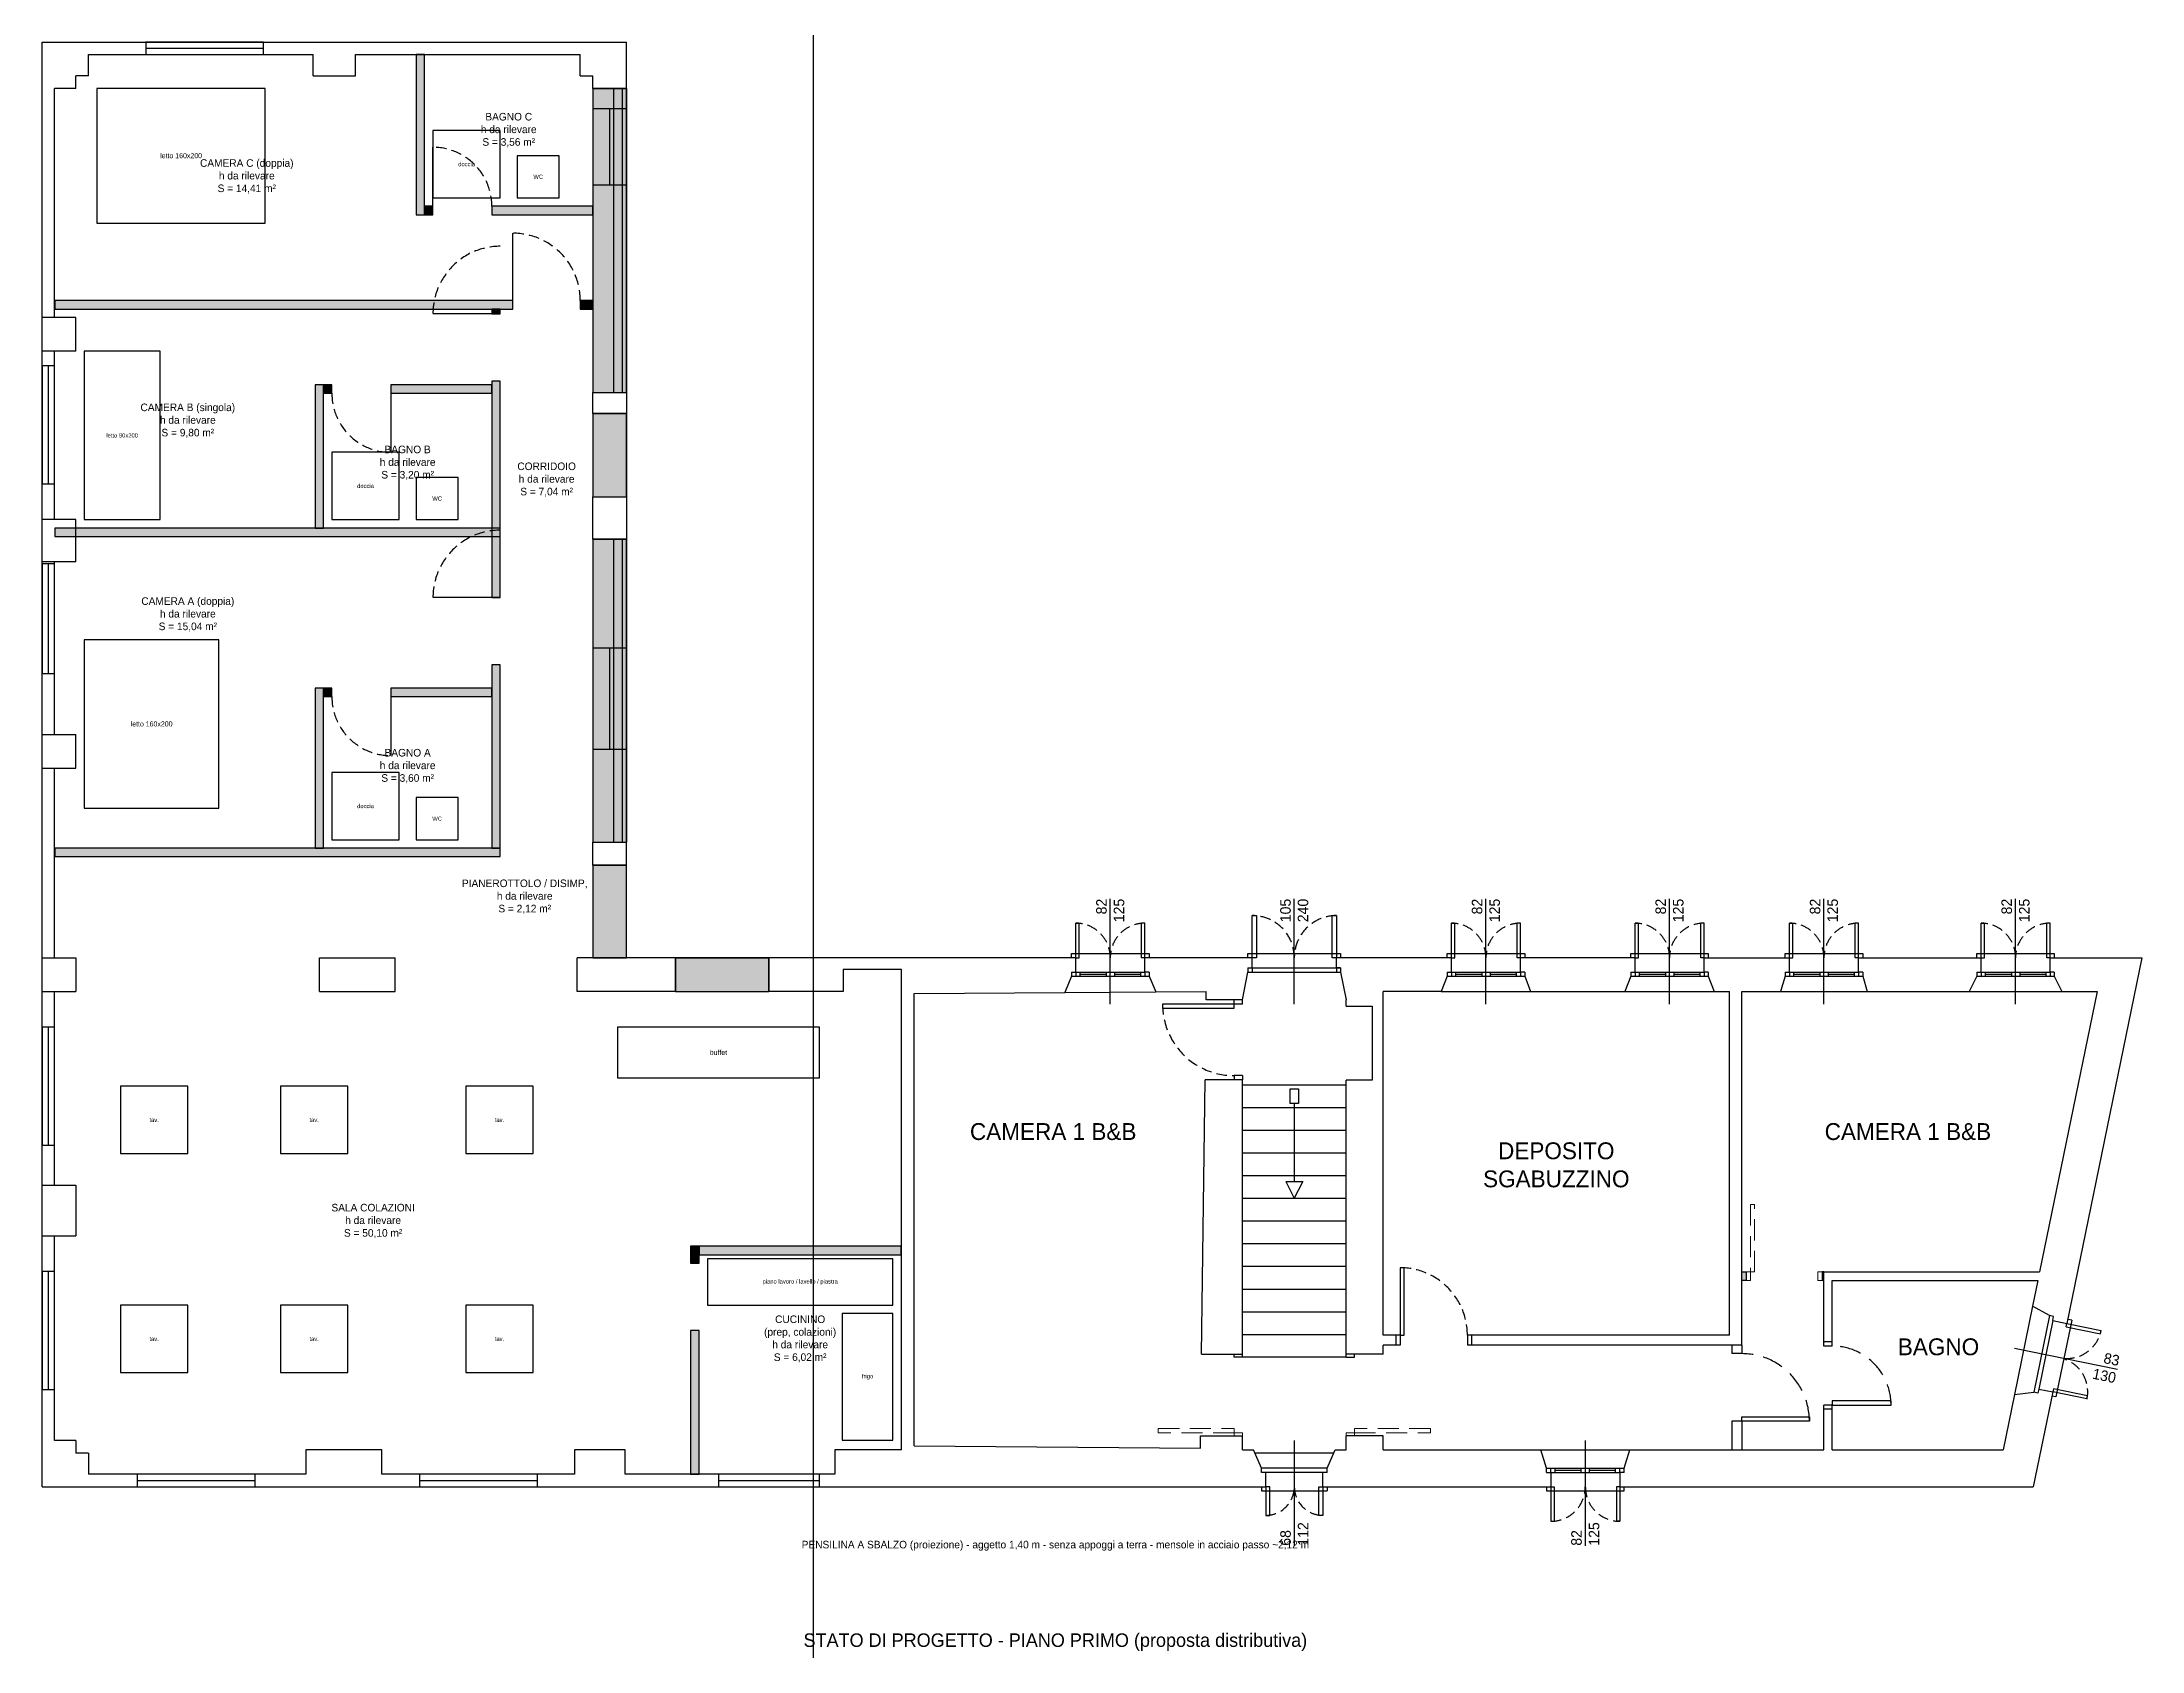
# Model space of a CAD drawing. Header units: millimetres. Extents: x 2698 to 9190, y -7457 to 3239.
# Drawn here: x 6697 to 9190, y -5021 to -3111 of the extents above; entities that cross this region are included whole.
import ezdxf

# ---------------------------------------------------------------- set-up
doc = ezdxf.new("R2010")
doc.units = ezdxf.units.MM
doc.header["$LTSCALE"] = 100
doc.linetypes.add('HIDDEN', pattern=[0.375, 0.25, -0.125])
doc.linetypes.add('TRATTEGGIATA2', pattern=[0.375, 0.25, -0.125])
doc.layers.add('_SUP', color=190, linetype='Continuous', plot=False)
doc.layers.add('DEM linee', color=7, linetype='TRATTEGGIATA2', lineweight=25)
doc.layers.add('DEM linee_2', color=7, linetype='TRATTEGGIATA2', lineweight=9, true_color=0xf0b400)
doc.layers.add('NC_SEZ', color=1, linetype='Continuous', lineweight=30, true_color=0xff0000)
for name, color, linetype in [('DEM riempi', 51, 'Continuous'), ('INF', 6, 'Continuous'), ('Interni F', 3, 'Continuous'), ('NC linee_10', 12, 'Continuous'), ('PR_ARREDO', 8, 'Continuous'), ('PR_COSTRUZIONI', 1, 'Continuous'), ('PR_NOTE', 6, 'Continuous'), ('PR_PENSILINA', 30, 'Continuous'), ('PR_PORTE', 1, 'Continuous'), ('PR_TESTI', 5, 'Continuous'), ('PROS', 9, 'Continuous'), ('Quote', 3, 'Continuous'), ('SEZ', 4, 'Continuous'), ('Testi', 3, 'Continuous')]:
    doc.layers.add(name, color=color, linetype=linetype)
doc.styles.add('CENTURY', font='GOTHIC.TTF')

msp = doc.modelspace()

# ---------------------------------------------------------------- texts
at = {"layer": 'PR_ARREDO', "attachment_point": 5, "style": 'CENTURY'}
for s, insert, char_height in [('letto 160x200', (6862, -3246), 6), ('doccia', (7201, -3256), 5), ('WC', (7286, -3271), 5), ('letto 90x200', (6792, -3578), 5), ('doccia', (7081, -3638), 5), ('WC', (7166, -3653), 5), ('letto 160x200', (6827, -3920.5), 6), ('doccia', (7081, -4018), 5), ('WC', (7166, -4033), 5), ('buffet', (7500, -4310.5), 6), ('tav.', (6830, -4390.5), 5), ('tav.', (7020, -4390.5), 5), ('tav.', (7240, -4390.5), 5), ('piano lavoro / lavello / piastra', (7597, -4583), 5), ('tav.', (6830, -4650.5), 5), ('tav.', (7020, -4650.5), 5), ('tav.', (7240, -4650.5), 5), ('frigo', (7677, -4695.5), 5)]:
    msp.add_mtext(s, dxfattribs=dict(at, insert=insert, char_height=char_height))
at = {"layer": 'PR_NOTE', "insert": (7900, -5010.5), "char_height": 16, "attachment_point": 5, "style": 'CENTURY'}
msp.add_mtext('STATO DI PROGETTO - PIANO PRIMO (proposta distributiva)', dxfattribs=at)
at = {"layer": 'PR_PENSILINA', "insert": (7900, -4896), "char_height": 9, "attachment_point": 5, "style": 'CENTURY'}
msp.add_mtext('PENSILINA A SBALZO (proiezione) - aggetto 1,40 m - senza appoggi a terra - mensole in acciaio passo ~2,12 m', dxfattribs=at)
at = {"layer": 'PR_TESTI', "char_height": 9, "attachment_point": 5, "style": 'CENTURY'}
for s, insert in [('BAGNO C\\Ph da rilevare\\PS = 3,56 m²', (7251, -3215.5)), ('CAMERA C (doppia)\\Ph da rilevare\\PS = 14,41 m²', (6940, -3270.5)), ('CAMERA B (singola)\\Ph da rilevare\\PS = 9,80 m²', (6870, -3560.5)), ('BAGNO B\\Ph da rilevare\\PS = 3,20 m²', (7131, -3610.5)), ('CORRIDOIO\\Ph da rilevare\\PS = 7,04 m²', (7296, -3630.5)), ('CAMERA A (doppia)\\Ph da rilevare\\PS = 15,04 m²', (6870, -3790.5)), ('BAGNO A\\Ph da rilevare\\PS = 3,60 m²', (7131, -3970.5)), ('PIANEROTTOLO / DISIMP,\\Ph da rilevare\\PS = 2,12 m²', (7270, -4125.5)), ('SALA COLAZIONI\\Ph da rilevare\\PS = 50,10 m²', (7090, -4510.5)), ('CUCININO\\P(prep, colazioni)\\Ph da rilevare\\PS = 6,02 m²', (7597, -4650.5))]:
    msp.add_mtext(s, dxfattribs=dict(at, insert=insert))
at = {"layer": 'Quote', "char_height": 12.5, "style": 'CENTURY'}
for s, insert, attachment_point, rotation in [('82\\P\\pxqr;125', (7965.2, -4128), 6, 90), ('105\\P\\pxqr;240', (8183.7, -4128), 6, 90), ('82\\P\\pxqr;125', (8411.2, -4128), 6, 90), ('82\\P\\pxqr;125', (8629.2, -4128), 6, 90), ('82\\P\\pxqr;125', (8812.5, -4128), 6, 90), ('82\\P\\pxqr;125', (9040, -4128), 6, 90), ('\\pxqr;83\\P130', (9161.1, -4686.9), 6, 348.3843), ('68\\P112', (8183.7, -4896), 4, 90), ('82\\P125', (8529.2, -4896), 4, 90)]:
    msp.add_mtext(s, dxfattribs=dict(at, insert=insert, attachment_point=attachment_point, rotation=rotation))
at = {"layer": 'Testi', "char_height": 12.5, "attachment_point": 5, "style": 'CENTURY'}
for s, insert in [('{\\H1.6x;CAMERA 1 B&B}', (7897.4, -4404.5)), ('{\\H1.6x;CAMERA 1 B&B}', (8912.2, -4404.5)), ('{\\H1.6x;DEPOSITO\\PSGABUZZINO}', (8494.7, -4444)), ('{\\H1.6x;BAGNO }', (8948.5, -4660))]:
    msp.add_mtext(s, dxfattribs=dict(at, insert=insert))

# ---------------------------------------------------------------- hatches: boundary and pattern name
at = {"layer": 'DEM riempi'}
h = msp.add_hatch(color=256, dxfattribs=at)
h.dxf.hatch_style = 1
h.paths.add_polyline_path([(8720.2, -4571), (8715.2, -4571), (8715.2, -4581), (8720.2, -4581)])
h.paths.add_polyline_path([(8812.2, -4571), (8810.2, -4571), (8810.2, -4581), (8812.2, -4581)])
at = {"layer": 'PR_COSTRUZIONI'}
for points in [[(7141, -3316), (7151, -3316), (7151, -3126), (7141, -3126)], [(7351, -3527), (7391, -3527), (7391, -3166), (7351, -3166)], [(7151, -3316), (7161, -3316), (7161, -3306), (7151, -3306)], [(7231, -3316), (7351, -3316), (7351, -3306), (7231, -3306)], [(6712, -3428), (7256, -3428), (7256, -3418), (6712, -3418)], [(7231, -3433.5), (7241, -3433.5), (7241, -3428), (7231, -3428)], [(7336, -3428), (7351, -3428), (7351, -3418), (7336, -3418)], [(7231, -3770.5), (7241, -3770.5), (7241, -3513.5), (7231, -3513.5)], [(7021, -3688), (7031, -3688), (7031, -3518), (7021, -3518)], [(7031, -3528), (7041, -3528), (7041, -3518), (7031, -3518)], [(7111, -3528), (7231, -3528), (7231, -3518), (7111, -3518)], [(7351, -3651), (7391, -3651), (7391, -3552), (7351, -3552)], [(6712, -3698), (7241, -3698), (7241, -3688), (6712, -3688)], [(7351, -4061), (7391, -4061), (7391, -3701), (7351, -3701)], [(7231, -4068), (7241, -4068), (7241, -3850.5), (7231, -3850.5)], [(7021, -4068), (7031, -4068), (7031, -3878), (7021, -3878)], [(7031, -3888), (7041, -3888), (7041, -3878), (7031, -3878)], [(7111, -3888), (7231, -3888), (7231, -3878), (7111, -3878)], [(6712, -4078), (7241, -4078), (7241, -4068), (6712, -4068)], [(7351, -4198), (7391, -4198), (7391, -4088), (7351, -4088)], [(7449, -4238), (7560, -4238), (7560, -4198), (7449, -4198)], [(7467, -4560.5), (7477, -4560.5), (7477, -4540.5), (7467, -4540.5)], [(7477, -4550.5), (7717, -4550.5), (7717, -4540.5), (7477, -4540.5)], [(7467, -4811), (7477, -4811), (7477, -4640.5), (7467, -4640.5)]]:
    msp.add_hatch(color=1, dxfattribs=at).paths.add_polyline_path(points)

# ---------------------------------------------------------------- linework, layer by layer
at = {"layer": '_SUP'}
msp.add_xline((7612.7, -2310.7), (0, 1), dxfattribs=at)
at = {"layer": 'DEM linee'}
for p, q in [((8715.2, -4571), (8720.2, -4571)), ((8720.2, -4581), (8715.2, -4581)), ((8720.2, -4571), (8720.2, -4581)), ((8810.2, -4571), (8810.2, -4581)), ((8812.2, -4571), (8810.2, -4571)), ((8812.2, -4581), (8810.2, -4581))]:
    msp.add_line(p, q, dxfattribs=at)
at = {"layer": 'DEM linee_2'}
for p, q in [((8720.2, -4571), (8725.2, -4571)), ((8725.2, -4581), (8720.2, -4581)), ((8725.2, -4571), (8725.2, -4581)), ((8805.2, -4571), (8805.2, -4581)), ((8805.2, -4571), (8810.2, -4571)), ((8810.2, -4581), (8805.2, -4581)), ((8122.2, -4762), (8112.2, -4762)), ((8112.2, -4762), (8112.2, -4765.5)), ((8122.2, -4762), (8122.2, -4765.5)), ((8245.2, -4762), (8245.2, -4765.5)), ((8245.2, -4762), (8255.2, -4762)), ((8255.2, -4762), (8255.2, -4765.5))]:
    msp.add_line(p, q, dxfattribs=at)
for points in [[(8725.2, -4571), (8730.2, -4571), (8730.2, -4491), (8725.2, -4491)], [(8112.2, -4762), (8022.2, -4762), (8022.2, -4757), (8112.2, -4757)], [(8255.2, -4762), (8345.2, -4762), (8345.2, -4757), (8255.2, -4757)]]:
    msp.add_lwpolyline(points, close=True, dxfattribs=at)
at = {"layer": 'INF'}
for p, q in [((7390.9, -3166), (7390.9, -3527)), ((7390.9, -3552), (7390.9, -3651)), ((7390.9, -3701), (7390.9, -4061)), ((7390.9, -4198), (7390.9, -4088)), ((7965.2, -4253), (7965.2, -4128)), ((8183.7, -4253), (8183.7, -4128)), ((8411.2, -4253), (8411.2, -4128)), ((8629.2, -4253), (8629.2, -4128)), ((8812.5, -4253), (8812.5, -4128)), ((9040, -4253), (9040, -4128)), ((7449.2, -4198), (7560.2, -4198)), ((7919.2, -4198), (7919.2, -4193)), ((7919.2, -4193), (8011.2, -4193)), ((8011.2, -4193), (8011.2, -4198)), ((8128.7, -4198), (8128.7, -4193)), ((8128.7, -4193), (8238.7, -4193)), ((8133.7, -4210), (8233.7, -4210)), ((8133.7, -4210), (8133.7, -4215)), ((8233.7, -4210), (8233.7, -4215)), ((8238.7, -4193), (8238.7, -4198)), ((8365.2, -4198), (8365.2, -4193)), ((8365.2, -4193), (8457.2, -4193)), ((8457.2, -4193), (8457.2, -4198)), ((8583.2, -4198), (8583.2, -4193)), ((8583.2, -4193), (8675.2, -4193)), ((8675.2, -4193), (8675.2, -4198)), ((8766.5, -4198), (8766.5, -4193)), ((8766.5, -4193), (8858.5, -4193)), ((8858.5, -4193), (8858.5, -4198)), ((8994, -4198), (8994, -4193)), ((8994, -4193), (9086, -4193)), ((9086, -4193), (9086, -4198)), ((7911.2, -4239.2), (8019.2, -4238.4)), ((7919.2, -4220), (8011.2, -4220)), ((7924.2, -4215), (7924.2, -4220)), ((7924.2, -4215), (8006.2, -4215)), ((7929.2, -4215), (7929.2, -4220)), ((7960.2, -4215), (7960.2, -4220)), ((7970.2, -4215), (7970.2, -4220)), ((8001.2, -4215), (8001.2, -4220)), ((8006.2, -4215), (8006.2, -4220)), ((8128.7, -4215), (8238.7, -4215)), ((8358.2, -4238), (8464.2, -4238)), ((8365.2, -4220), (8457.2, -4220)), ((8370.2, -4215), (8370.2, -4220)), ((8370.2, -4215), (8452.2, -4215)), ((8375.2, -4215), (8375.2, -4220)), ((8406.2, -4215), (8406.2, -4220)), ((8416.2, -4215), (8416.2, -4220)), ((8447.2, -4215), (8447.2, -4220)), ((8452.2, -4215), (8452.2, -4220)), ((8576.2, -4238), (8682.2, -4238)), ((8583.2, -4220), (8675.2, -4220)), ((8588.2, -4215), (8588.2, -4220)), ((8588.2, -4215), (8670.2, -4215)), ((8593.2, -4215), (8593.2, -4220)), ((8624.2, -4215), (8624.2, -4220)), ((8634.2, -4215), (8634.2, -4220)), ((8665.2, -4215), (8665.2, -4220)), ((8670.2, -4215), (8670.2, -4220)), ((8761, -4238), (8864, -4238)), ((8766.5, -4220), (8858.5, -4220)), ((8771.5, -4215), (8771.5, -4220)), ((8771.5, -4215), (8853.5, -4215)), ((8776.5, -4215), (8776.5, -4220)), ((8807.5, -4215), (8807.5, -4220)), ((8817.5, -4215), (8817.5, -4220)), ((8848.5, -4215), (8848.5, -4220)), ((8853.5, -4215), (8853.5, -4220)), ((8985, -4238), (9095, -4238)), ((8994, -4220), (9086, -4220)), ((8999, -4215), (8999, -4220)), ((8999, -4215), (9081, -4215)), ((9004, -4215), (9004, -4220)), ((9035, -4215), (9035, -4220)), ((9045, -4215), (9045, -4220)), ((9076, -4215), (9076, -4220)), ((9081, -4215), (9081, -4220)), ((8112.2, -4253), (8112.2, -4248)), ((8122.2, -4253), (8112.2, -4253)), ((8122.2, -4253), (8122.2, -4248)), ((8122.2, -4338), (8112.2, -4338)), ((8112.2, -4338), (8112.2, -4343)), ((8122.2, -4338), (8122.2, -4343)), ((8122.2, -4349), (8245.2, -4349)), ((8122.2, -4375.9), (8245.2, -4375.9)), ((8183.7, -4371.2), (8183.7, -4463.6)), ((8122.2, -4402.8), (8245.2, -4402.8)), ((8122.2, -4429.8), (8245.2, -4429.8)), ((8122.2, -4456.7), (8245.2, -4456.7)), ((8122.2, -4483.6), (8245.2, -4483.6)), ((8173.7, -4463.6), (8193.7, -4463.6)), ((8173.7, -4463.6), (8183.7, -4483.6)), ((8193.7, -4463.6), (8183.7, -4483.6)), ((8122.2, -4510.5), (8245.2, -4510.5)), ((8122.2, -4537.4), (8245.2, -4537.4)), ((8122.2, -4564.3), (8245.2, -4564.3)), ((8122.2, -4591.3), (8245.2, -4591.3)), ((9060.2, -4611.6), (9038.6, -4716.4)), ((8122.2, -4618.2), (8245.2, -4618.2)), ((9080.3, -4622.9), (9061.6, -4713.9)), ((9084.2, -4628.8), (9067.5, -4710.1)), ((9106.8, -4628.3), (9088, -4719.4)), ((9106.8, -4628.3), (9101.9, -4627.3)), ((8122.2, -4645.1), (8245.2, -4645.1)), ((8309.2, -4646), (8304.2, -4646)), ((8309.2, -4658), (8304.2, -4658)), ((8309.2, -4646), (8309.2, -4658)), ((8389.2, -4646), (8389.2, -4658)), ((8394.2, -4646), (8389.2, -4646)), ((8394.2, -4658), (8389.2, -4658)), ((8812.2, -4659), (8812.2, -4654)), ((8822.2, -4659), (8812.2, -4659)), ((8822.2, -4659), (8822.2, -4654)), ((9161.1, -4686.9), (9038.6, -4661.8)), ((8112.2, -4672), (8112.2, -4668.5)), ((8122.2, -4672), (8112.2, -4672)), ((8122.2, -4672), (8122.2, -4668.5)), ((8245.2, -4672), (8122.2, -4672)), ((8245.2, -4672), (8245.2, -4668.5)), ((8245.2, -4672), (8255.2, -4672)), ((8255.2, -4672), (8255.2, -4668.5)), ((8822.2, -4729), (8812.2, -4729)), ((8812.2, -4734), (8812.2, -4729)), ((8822.2, -4734), (8822.2, -4729)), ((9088, -4719.4), (9083.1, -4718.4)), ((8230.4, -4786), (8136.9, -4786)), ((8183.7, -4771), (8183.7, -4896)), ((8476.2, -4782), (8582.2, -4782)), ((8529.2, -4771), (8529.2, -4896)), ((8222.7, -4804), (8144.7, -4804)), ((8217.7, -4809), (8149.7, -4809)), ((8483.2, -4804), (8575.2, -4804)), ((8488.2, -4809), (8488.2, -4804)), ((8488.2, -4809), (8570.2, -4809)), ((8493.2, -4809), (8493.2, -4804)), ((8524.2, -4809), (8524.2, -4804)), ((8534.2, -4809), (8534.2, -4804)), ((8565.2, -4809), (8565.2, -4804)), ((8570.2, -4809), (8570.2, -4804)), ((8144.7, -4826), (8144.7, -4831)), ((8144.7, -4831), (8222.7, -4831)), ((8222.7, -4826), (8222.7, -4831)), ((8483.2, -4826), (8483.2, -4831)), ((8483.2, -4831), (8575.2, -4831)), ((8575.2, -4831), (8575.2, -4826))]:
    msp.add_line(p, q, dxfattribs=at)
at = {"layer": 'INF', "color": 9}
for p, q in [((7929.2, -4217.5), (7960.2, -4217.5)), ((7970.2, -4217.5), (8001.2, -4217.5)), ((8375.2, -4217.5), (8406.2, -4217.5)), ((8416.2, -4217.5), (8447.2, -4217.5)), ((8593.2, -4217.5), (8624.2, -4217.5)), ((8634.2, -4217.5), (8665.2, -4217.5)), ((8776.5, -4217.5), (8807.5, -4217.5)), ((8817.5, -4217.5), (8848.5, -4217.5)), ((9004, -4217.5), (9035, -4217.5)), ((9045, -4217.5), (9076, -4217.5)), ((8493.2, -4806.5), (8524.2, -4806.5)), ((8534.2, -4806.5), (8565.2, -4806.5))]:
    msp.add_line(p, q, dxfattribs=at)
at = {"layer": 'INF'}
for points in [[(8112.2, -4253), (8027.2, -4253), (8027.2, -4258), (8112.2, -4258)], [(8178.7, -4353.7), (8188.7, -4353.7), (8188.7, -4371.2), (8178.7, -4371.2)], [(8309.2, -4646), (8314.2, -4646), (8314.2, -4566), (8309.2, -4566)]]:
    msp.add_lwpolyline(points, close=True, dxfattribs=at)
at = {"layer": 'Interni F'}
for p, q in [((7924.2, -4198), (7924.2, -4157)), ((7924.2, -4157), (7928.2, -4157)), ((7928.2, -4198), (7928.2, -4157)), ((8002.2, -4198), (8002.2, -4157)), ((8006.2, -4157), (8002.2, -4157)), ((8006.2, -4198), (8006.2, -4157)), ((8370.2, -4198), (8370.2, -4157)), ((8370.2, -4157), (8374.2, -4157)), ((8374.2, -4198), (8374.2, -4157)), ((8448.2, -4198), (8448.2, -4157)), ((8452.2, -4157), (8448.2, -4157)), ((8452.2, -4198), (8452.2, -4157)), ((8588.2, -4198), (8588.2, -4157)), ((8588.2, -4157), (8592.2, -4157)), ((8592.2, -4198), (8592.2, -4157)), ((8666.2, -4198), (8666.2, -4157)), ((8670.2, -4157), (8666.2, -4157)), ((8670.2, -4198), (8670.2, -4157)), ((8771.5, -4198), (8771.5, -4157)), ((8771.5, -4157), (8775.5, -4157)), ((8775.5, -4198), (8775.5, -4157)), ((8849.5, -4198), (8849.5, -4157)), ((8853.5, -4157), (8849.5, -4157)), ((8853.5, -4198), (8853.5, -4157)), ((8999, -4198), (8999, -4157)), ((8999, -4157), (9003, -4157)), ((9003, -4198), (9003, -4157)), ((9077, -4198), (9077, -4157)), ((9081, -4157), (9077, -4157)), ((9081, -4198), (9081, -4157)), ((7924.2, -4198), (7928.2, -4198)), ((8006.2, -4198), (8002.2, -4198)), ((8370.2, -4198), (8374.2, -4198)), ((8452.2, -4198), (8448.2, -4198)), ((8588.2, -4198), (8592.2, -4198)), ((8670.2, -4198), (8666.2, -4198)), ((8771.5, -4198), (8775.5, -4198)), ((8853.5, -4198), (8849.5, -4198)), ((8999, -4198), (9003, -4198)), ((9081, -4198), (9077, -4198)), ((9100.1, -4636.1), (9100.9, -4632.2)), ((9100.1, -4636.1), (9140.7, -4644.5)), ((9100.9, -4632.2), (9141.5, -4640.5)), ((9140.7, -4644.5), (9141.5, -4640.5)), ((9085, -4709.6), (9084.2, -4713.5)), ((9125.6, -4717.9), (9085, -4709.6)), ((9124.8, -4721.8), (9084.2, -4713.5)), ((9124.8, -4721.8), (9125.6, -4717.9)), ((8488.2, -4826), (8488.2, -4867)), ((8488.2, -4826), (8492.2, -4826)), ((8492.2, -4826), (8492.2, -4867)), ((8566.2, -4826), (8566.2, -4867)), ((8570.2, -4826), (8566.2, -4826)), ((8570.2, -4826), (8570.2, -4867)), ((8488.2, -4867), (8492.2, -4867)), ((8570.2, -4867), (8566.2, -4867))]:
    msp.add_line(p, q, dxfattribs=at)
for points in [[(8133.7, -4198), (8133.7, -4148), (8138.7, -4148), (8138.7, -4198)], [(8228.7, -4198), (8228.7, -4148), (8233.7, -4148), (8233.7, -4198)], [(8149.7, -4826), (8149.7, -4860), (8154.7, -4860), (8154.7, -4826)], [(8217.7, -4826), (8217.7, -4860), (8212.7, -4860), (8212.7, -4826)]]:
    msp.add_lwpolyline(points, close=True, dxfattribs=at)
at = {"layer": 'Interni F', "linetype": 'HIDDEN', "ltscale": 0.5}
for centre, radius, start, end in [((7924.2, -4198), 41, 0, 90), ((8006.2, -4198), 41, 90, 180), ((8133.7, -4198), 50, 0, 90), ((8233.7, -4198), 50, 90, 180), ((8370.2, -4198), 41, 0, 90), ((8452.2, -4198), 41, 90, 180), ((8588.2, -4198), 41, 0, 90), ((8670.2, -4198), 41, 90, 180), ((8771.5, -4198), 41, 0, 90), ((8853.5, -4198), 41, 90, 180), ((8999, -4198), 41, 0, 90), ((9081, -4198), 41, 90, 180), ((8112.2, -4253), 85, 180, 270), ((8309.2, -4646), 80, 0, 90), ((9100.9, -4632.2), 41.5, 265.3042, 348.3843), ((9084.2, -4713.5), 41.5, 348.3843, 71.4644), ((8149.7, -4826), 34, 270, 0), ((8217.7, -4826), 34, 180, 270), ((8488.2, -4826), 41, 270, 0), ((8570.2, -4826), 41, 180, 270)]:
    msp.add_arc(centre, radius, start, end, dxfattribs=at)
at = {"layer": 'NC linee_10'}
for points in [[(8822.2, -4729), (8892.2, -4729), (8892.2, -4724), (8822.2, -4724)], [(8715.2, -4748), (8715.2, -4743), (8795.2, -4743), (8795.2, -4748)]]:
    msp.add_lwpolyline(points, close=True, dxfattribs=at)
at = {"layer": 'NC linee_10', "linetype": 'HIDDEN'}
for centre, radius in [((8822.2, -4729), 70), ((8715.2, -4748), 80)]:
    msp.add_arc(centre, radius, 0, 90, dxfattribs=at)
at = {"layer": 'NC_SEZ'}
for p, q in [((8703.2, -4658), (8703.2, -4668)), ((8715.2, -4658), (8715.2, -4668)), ((8715.2, -4668), (8703.2, -4668)), ((8703.2, -4748), (8703.2, -4782)), ((8715.2, -4748), (8703.2, -4748)), ((8715.2, -4748), (8715.2, -4782))]:
    msp.add_line(p, q, dxfattribs=at)
at = {"layer": 'PR_ARREDO'}
for points in [[(6762, -3326), (6962, -3326), (6962, -3166), (6762, -3166)], [(7161, -3296), (7241, -3296), (7241, -3216), (7161, -3216)], [(7261, -3296), (7311, -3296), (7311, -3246), (7261, -3246)], [(6747, -3678), (6837, -3678), (6837, -3478), (6747, -3478)], [(7041, -3678), (7121, -3678), (7121, -3598), (7041, -3598)], [(7141, -3678), (7191, -3678), (7191, -3628), (7141, -3628)], [(6747, -4020.5), (6907, -4020.5), (6907, -3820.5), (6747, -3820.5)], [(7041, -4058), (7121, -4058), (7121, -3978), (7041, -3978)], [(7141, -4058), (7191, -4058), (7191, -4008), (7141, -4008)], [(7380, -4340.5), (7620, -4340.5), (7620, -4280.5), (7380, -4280.5)], [(6790, -4430.5), (6870, -4430.5), (6870, -4350.5), (6790, -4350.5)], [(6980, -4430.5), (7060, -4430.5), (7060, -4350.5), (6980, -4350.5)], [(7200, -4430.5), (7280, -4430.5), (7280, -4350.5), (7200, -4350.5)], [(7487, -4610.5), (7707, -4610.5), (7707, -4555.5), (7487, -4555.5)], [(6790, -4690.5), (6870, -4690.5), (6870, -4610.5), (6790, -4610.5)], [(6980, -4690.5), (7060, -4690.5), (7060, -4610.5), (6980, -4610.5)], [(7200, -4690.5), (7280, -4690.5), (7280, -4610.5), (7200, -4610.5)], [(7647, -4770.5), (7707, -4770.5), (7707, -4620.5), (7647, -4620.5)]]:
    msp.add_lwpolyline(points, close=True, dxfattribs=at)
at = {"layer": 'PR_COSTRUZIONI'}
for p, q in [((6820, -3118.5), (6960, -3118.5)), ((7371, -3280.5), (7371, -3190.5)), ((6704.4, -3635.5), (6704.4, -3495.5)), ((6704.4, -3860.5), (6704.4, -3730.5)), ((7371, -3950.5), (7371, -3830.5)), ((6704.4, -4420.5), (6704.4, -4280.5)), ((6704.4, -4710.5), (6704.4, -4570.5)), ((6810, -4818.5), (6950, -4818.5)), ((7145, -4818.5), (7285, -4818.5)), ((7500, -4818.5), (7620, -4818.5))]:
    msp.add_line(p, q, dxfattribs=at)
for points in [[(6820, -3126), (6960, -3126), (6960, -3111), (6820, -3111)], [(7141, -3316), (7151, -3316), (7151, -3126), (7141, -3126)], [(7351, -3527), (7391, -3527), (7391, -3166), (7351, -3166)], [(7351, -3280.5), (7391, -3280.5), (7391, -3190.5), (7351, -3190.5)], [(7151, -3316), (7161, -3316), (7161, -3306), (7151, -3306)], [(7231, -3316), (7351, -3316), (7351, -3306), (7231, -3306)], [(6712, -3428), (7256, -3428), (7256, -3418), (6712, -3418)], [(7231, -3433.5), (7241, -3433.5), (7241, -3428), (7231, -3428)], [(7336, -3428), (7351, -3428), (7351, -3418), (7336, -3418)], [(6696.9, -3635.5), (6711.9, -3635.5), (6711.9, -3495.5), (6696.9, -3495.5)], [(7231, -3770.5), (7241, -3770.5), (7241, -3513.5), (7231, -3513.5)], [(7021, -3688), (7031, -3688), (7031, -3518), (7021, -3518)], [(7031, -3528), (7041, -3528), (7041, -3518), (7031, -3518)], [(7111, -3528), (7231, -3528), (7231, -3518), (7111, -3518)], [(7351, -3651), (7391, -3651), (7391, -3552), (7351, -3552)], [(6712, -3698), (7241, -3698), (7241, -3688), (6712, -3688)], [(7351, -4061), (7391, -4061), (7391, -3701), (7351, -3701)], [(6696.9, -3860.5), (6711.9, -3860.5), (6711.9, -3730.5), (6696.9, -3730.5)], [(7351, -3950.5), (7391, -3950.5), (7391, -3830.5), (7351, -3830.5)], [(7231, -4068), (7241, -4068), (7241, -3850.5), (7231, -3850.5)], [(7021, -4068), (7031, -4068), (7031, -3878), (7021, -3878)], [(7031, -3888), (7041, -3888), (7041, -3878), (7031, -3878)], [(7111, -3888), (7231, -3888), (7231, -3878), (7111, -3878)], [(6712, -4078), (7241, -4078), (7241, -4068), (6712, -4068)], [(7351, -4198), (7391, -4198), (7391, -4088), (7351, -4088)], [(7449, -4238), (7560, -4238), (7560, -4198), (7449, -4198)], [(6696.9, -4420.5), (6711.9, -4420.5), (6711.9, -4280.5), (6696.9, -4280.5)], [(7467, -4560.5), (7477, -4560.5), (7477, -4540.5), (7467, -4540.5)], [(7477, -4550.5), (7717, -4550.5), (7717, -4540.5), (7477, -4540.5)], [(6696.9, -4710.5), (6711.9, -4710.5), (6711.9, -4570.5), (6696.9, -4570.5)], [(7467, -4811), (7477, -4811), (7477, -4640.5), (7467, -4640.5)], [(6810, -4826), (6950, -4826), (6950, -4811), (6810, -4811)], [(7145, -4826), (7285, -4826), (7285, -4811), (7145, -4811)], [(7500, -4826), (7620, -4826), (7620, -4811), (7500, -4811)]]:
    msp.add_lwpolyline(points, close=True, dxfattribs=at)
at = {"layer": 'PR_PORTE'}
for p, q in [((7161, -3306), (7161, -3236)), ((7256, -3418), (7256, -3338)), ((7241, -3433.5), (7161, -3433.5)), ((7111, -3528), (7111, -3598)), ((7241, -3770.5), (7161, -3770.5)), ((7111, -3888), (7111, -3958))]:
    msp.add_line(p, q, dxfattribs=at)
at = {"layer": 'PR_PORTE', "linetype": 'HIDDEN', "ltscale": 0.5}
for centre, radius, start, end in [((7161, -3306), 70, 0, 90), ((7256, -3418), 80, 0, 90), ((7241, -3433.5), 80, 90, 180), ((7111, -3528), 70, 180, 270), ((7241, -3770.5), 80, 90, 180), ((7111, -3888), 70, 180, 270)]:
    msp.add_arc(centre, radius, start, end, dxfattribs=at)
at = {"layer": 'PROS'}
for p, q in [((7375.9, -3527), (7375.9, -3166)), ((7385.9, -3527), (7385.9, -3166)), ((7375.9, -4061), (7375.9, -3701)), ((7385.9, -4061), (7385.9, -3701))]:
    msp.add_line(p, q, dxfattribs=at)
at = {"layer": 'SEZ'}
for p, q in [((6696.9, -4826), (6696.9, -3111)), ((6696.9, -3111), (7390.9, -3111)), ((7390.9, -3166), (7390.9, -3111)), ((6751.9, -3126), (7018.9, -3126)), ((6751.9, -3151), (6751.9, -3126)), ((7018.9, -3151), (7018.9, -3126)), ((7068.9, -3126), (7335.9, -3126)), ((7068.9, -3151), (7068.9, -3126)), ((7335.9, -3151), (7335.9, -3126)), ((6736.9, -3166), (6711.9, -3166)), ((6711.9, -3438), (6711.9, -3166)), ((6736.9, -3166), (6736.9, -3151)), ((6751.9, -3151), (6736.9, -3151)), ((7018.9, -3151), (7068.9, -3151)), ((7335.9, -3151), (7350.9, -3151)), ((7350.9, -3166), (7350.9, -3151)), ((7350.9, -3166), (7390.9, -3166)), ((6736.9, -3438), (6696.9, -3438)), ((6736.9, -3478), (6736.9, -3438)), ((6736.9, -3478), (6696.9, -3478)), ((6711.9, -3678), (6711.9, -3478)), ((7350.9, -3527), (7390.9, -3527)), ((7350.9, -3552), (7350.9, -3527)), ((7390.9, -3527), (7390.9, -3552)), ((7350.9, -3552), (7390.9, -3552)), ((7350.9, -3651), (7390.9, -3651)), ((7350.9, -3701), (7350.9, -3651)), ((7390.9, -3651), (7390.9, -3701)), ((6736.9, -3678), (6696.9, -3678)), ((6736.9, -3728), (6736.9, -3678)), ((7350.9, -3701), (7390.9, -3701)), ((6736.9, -3728), (6696.9, -3728)), ((6711.9, -3933), (6711.9, -3728)), ((6696.9, -3933), (6736.9, -3933)), ((6736.9, -3973), (6736.9, -3933)), ((6696.9, -3973), (6736.9, -3973)), ((6711.9, -4198), (6711.9, -3973)), ((7350.9, -4088), (7350.9, -4061)), ((7350.9, -4061), (7390.9, -4061)), ((7390.9, -4088), (7390.9, -4061)), ((7350.9, -4088), (7390.9, -4088)), ((6696.9, -4198), (6736.9, -4198)), ((6736.9, -4198), (6736.9, -4238)), ((7026.2, -4238), (7026.2, -4198)), ((7026.2, -4198), (7116.2, -4198)), ((7116.2, -4238), (7116.2, -4198)), ((7449.2, -4198), (7332.2, -4198)), ((7332.2, -4238), (7332.2, -4198)), ((7449.2, -4238), (7449.2, -4198)), ((7924.2, -4198), (7560.2, -4198)), ((7560.2, -4238), (7560.2, -4198)), ((7717.2, -4212), (7648.2, -4212)), ((7648.2, -4212), (7648.2, -4238)), ((7717.2, -4782), (7717.2, -4212)), ((7924.2, -4215), (7924.2, -4198)), ((8133.7, -4198), (8006.2, -4198)), ((8006.2, -4215), (8006.2, -4198)), ((8128.7, -4210), (8133.7, -4210)), ((8128.7, -4210), (8128.7, -4215)), ((8133.7, -4210), (8133.7, -4198)), ((8370.2, -4198), (8233.7, -4198)), ((8233.7, -4210), (8233.7, -4198)), ((8233.7, -4210), (8238.7, -4210)), ((8238.7, -4210), (8233.7, -4210)), ((8238.7, -4210), (8238.7, -4215)), ((8370.2, -4215), (8370.2, -4198)), ((8588.2, -4198), (8452.2, -4198)), ((8452.2, -4215), (8452.2, -4198)), ((8588.2, -4215), (8588.2, -4198)), ((8670.2, -4198), (8771.5, -4198)), ((8670.2, -4215), (8670.2, -4198)), ((8771.5, -4215), (8771.5, -4198)), ((8853.5, -4215), (8853.5, -4198)), ((8853.5, -4198), (8999, -4198)), ((8999, -4215), (8999, -4198)), ((9081, -4198), (9190.1, -4198)), ((9081, -4215), (9081, -4198)), ((9190.1, -4198), (9100.9, -4632.2)), ((6696.9, -4238), (6736.9, -4238)), ((6711.9, -4468), (6711.9, -4238)), ((7026.2, -4238), (7116.2, -4238)), ((7449.2, -4238), (7332.2, -4238)), ((7648.2, -4238), (7560.2, -4238)), ((7919.2, -4220), (7911.2, -4239.2)), ((7919.2, -4215), (7924.2, -4215)), ((7919.2, -4215), (7919.2, -4220)), ((8011.2, -4215), (8006.2, -4215)), ((8011.2, -4215), (8011.2, -4220)), ((8011.2, -4220), (8019.2, -4238.4)), ((8019.2, -4238.4), (8079.2, -4238)), ((8079, -4248), (8079.2, -4238)), ((8122.2, -4248), (8128.7, -4215)), ((8238.7, -4215), (8245.2, -4248)), ((8289.2, -4646), (8289.2, -4238)), ((8358.2, -4238), (8289.2, -4238)), ((8365.2, -4220), (8358.2, -4238)), ((8365.2, -4215), (8370.2, -4215)), ((8365.2, -4215), (8365.2, -4220)), ((8457.2, -4215), (8452.2, -4215)), ((8457.2, -4215), (8457.2, -4220)), ((8457.2, -4220), (8464.2, -4238)), ((8464.2, -4238), (8576.2, -4238)), ((8583.2, -4220), (8576.2, -4238)), ((8583.2, -4215), (8588.2, -4215)), ((8583.2, -4215), (8583.2, -4220)), ((8675.2, -4215), (8670.2, -4215)), ((8675.2, -4215), (8675.2, -4220)), ((8675.2, -4220), (8682.2, -4238)), ((8682.2, -4238), (8700.2, -4238)), ((8700.2, -4646), (8700.2, -4238)), ((8715.2, -4238), (8761, -4238)), ((8715.2, -4658), (8715.2, -4238)), ((8766.5, -4220), (8761, -4238)), ((8766.5, -4215), (8771.5, -4215)), ((8766.5, -4215), (8766.5, -4220)), ((8858.5, -4215), (8853.5, -4215)), ((8858.5, -4215), (8858.5, -4220)), ((8858.5, -4220), (8864, -4238)), ((8864, -4238), (8985, -4238)), ((8994, -4220), (8985, -4238)), ((8994, -4215), (8999, -4215)), ((8994, -4215), (8994, -4220)), ((9137, -4238), (9068.5, -4571)), ((9086, -4215), (9081, -4215)), ((9086, -4215), (9086, -4220)), ((9086, -4220), (9095, -4238)), ((9095, -4238), (9137, -4238)), ((7732.2, -4240.5), (7911.2, -4239.2)), ((7732.2, -4777.5), (7732.2, -4240.5)), ((8122.2, -4248), (8079, -4248)), ((8245.2, -4255.5), (8245.2, -4248)), ((8245.2, -4255.5), (8276.2, -4255.5)), ((8276.2, -4255.5), (8276.2, -4343.5)), ((8073.6, -4668.5), (8077.8, -4343)), ((8122.2, -4343), (8077.8, -4343)), ((8122.2, -4668.5), (8122.2, -4343)), ((8245.2, -4668.5), (8245.2, -4343.5)), ((8276.2, -4343.5), (8245.2, -4343.5)), ((6696.9, -4468), (6736.9, -4468)), ((6736.9, -4468), (6736.9, -4528)), ((6696.9, -4528), (6736.9, -4528)), ((6711.9, -4771), (6711.9, -4528)), ((8812.2, -4571), (9068.5, -4571)), ((8812.2, -4654), (8812.2, -4571)), ((8822.2, -4581), (9066.6, -4581)), ((8822.2, -4654), (8822.2, -4581)), ((9066.5, -4581), (9060.2, -4611.6)), ((9080.3, -4622.9), (9060.2, -4611.6)), ((9085.2, -4623.9), (9080.3, -4622.9)), ((9084.2, -4628.8), (9085.2, -4623.9)), ((9084.2, -4628.8), (9100.9, -4632.2)), ((8304.2, -4646), (8289.2, -4646)), ((8304.2, -4658), (8289.2, -4658)), ((8289.2, -4668.5), (8289.2, -4658)), ((8304.2, -4646), (8304.2, -4658)), ((8700.2, -4646), (8394.2, -4646)), ((8394.2, -4646), (8394.2, -4658)), ((8715.2, -4658), (8394.2, -4658)), ((8822.2, -4654), (8812.2, -4654)), ((8073.6, -4668.5), (8122.2, -4668.5)), ((8289.2, -4668.5), (8245.2, -4668.5)), ((9067.5, -4710.1), (9066.5, -4715)), ((9067.5, -4710.1), (9084.2, -4713.5)), ((8812.2, -4782), (8812.2, -4734)), ((8822.2, -4734), (8812.2, -4734)), ((8822.2, -4782), (8822.2, -4734)), ((9038.6, -4716.4), (9025.2, -4782)), ((9038.6, -4716.4), (9061.6, -4713.9)), ((9084.2, -4713.5), (9061, -4826)), ((9066.5, -4715), (9061.6, -4713.9)), ((6736.9, -4771), (6711.9, -4771)), ((6736.9, -4771), (6736.9, -4786)), ((6751.9, -4786), (6736.9, -4786)), ((6751.9, -4786), (6751.9, -4811)), ((7100.2, -4782), (7010.2, -4782)), ((7010.2, -4782), (7010.2, -4811)), ((7100.2, -4811), (7100.2, -4782)), ((7329.2, -4782), (7329.2, -4811)), ((7389.2, -4782), (7329.2, -4782)), ((7389.2, -4811), (7389.2, -4782)), ((7717.2, -4782), (7638.2, -4782)), ((7638.2, -4782), (7638.2, -4811)), ((7732.2, -4777.5), (8072.2, -4780)), ((8072.2, -4780), (8072.4, -4765.5)), ((8072.4, -4765.5), (8122.2, -4765.5)), ((8122.2, -4782), (8122.2, -4765.5)), ((8122.2, -4782), (8135.2, -4782)), ((8144.7, -4804), (8135.2, -4782)), ((8222.7, -4804), (8232.2, -4782)), ((8232.2, -4782), (8245.2, -4782)), ((8245.2, -4782), (8245.2, -4765.5)), ((8289.2, -4765.5), (8245.2, -4765.5)), ((8289.2, -4782), (8289.2, -4765.5)), ((8289.2, -4782), (8476.2, -4782)), ((8483.2, -4804), (8476.2, -4782)), ((8575.2, -4804), (8582.2, -4782)), ((8582.2, -4782), (8812.2, -4782)), ((8822.2, -4782), (9025.2, -4782)), ((7010.2, -4811), (6751.9, -4811)), ((7329.2, -4811), (7100.2, -4811)), ((7638.2, -4811), (7389.2, -4811)), ((8144.7, -4809), (8144.7, -4804)), ((8149.7, -4809), (8144.7, -4809)), ((8149.7, -4826), (8149.7, -4809)), ((8217.7, -4826), (8217.7, -4809)), ((8222.7, -4809), (8217.7, -4809)), ((8222.7, -4809), (8222.7, -4804)), ((8483.2, -4809), (8483.2, -4804)), ((8483.2, -4809), (8488.2, -4809)), ((8488.2, -4809), (8488.2, -4826)), ((8575.2, -4809), (8570.2, -4809)), ((8570.2, -4809), (8570.2, -4826)), ((8575.2, -4809), (8575.2, -4804)), ((6696.9, -4826), (8149.7, -4826)), ((8217.7, -4826), (8488.2, -4826)), ((8570.2, -4826), (9061, -4826))]:
    msp.add_line(p, q, dxfattribs=at)

msp.set_redraw_order([(e.dxf.handle, doc.entitydb.next_handle()) for e in msp.query("TEXT MTEXT ATTDEF DIMENSION ARC_DIMENSION")])  # texts and dimensions are drawn at this point

doc.saveas('drawing.dxf')
